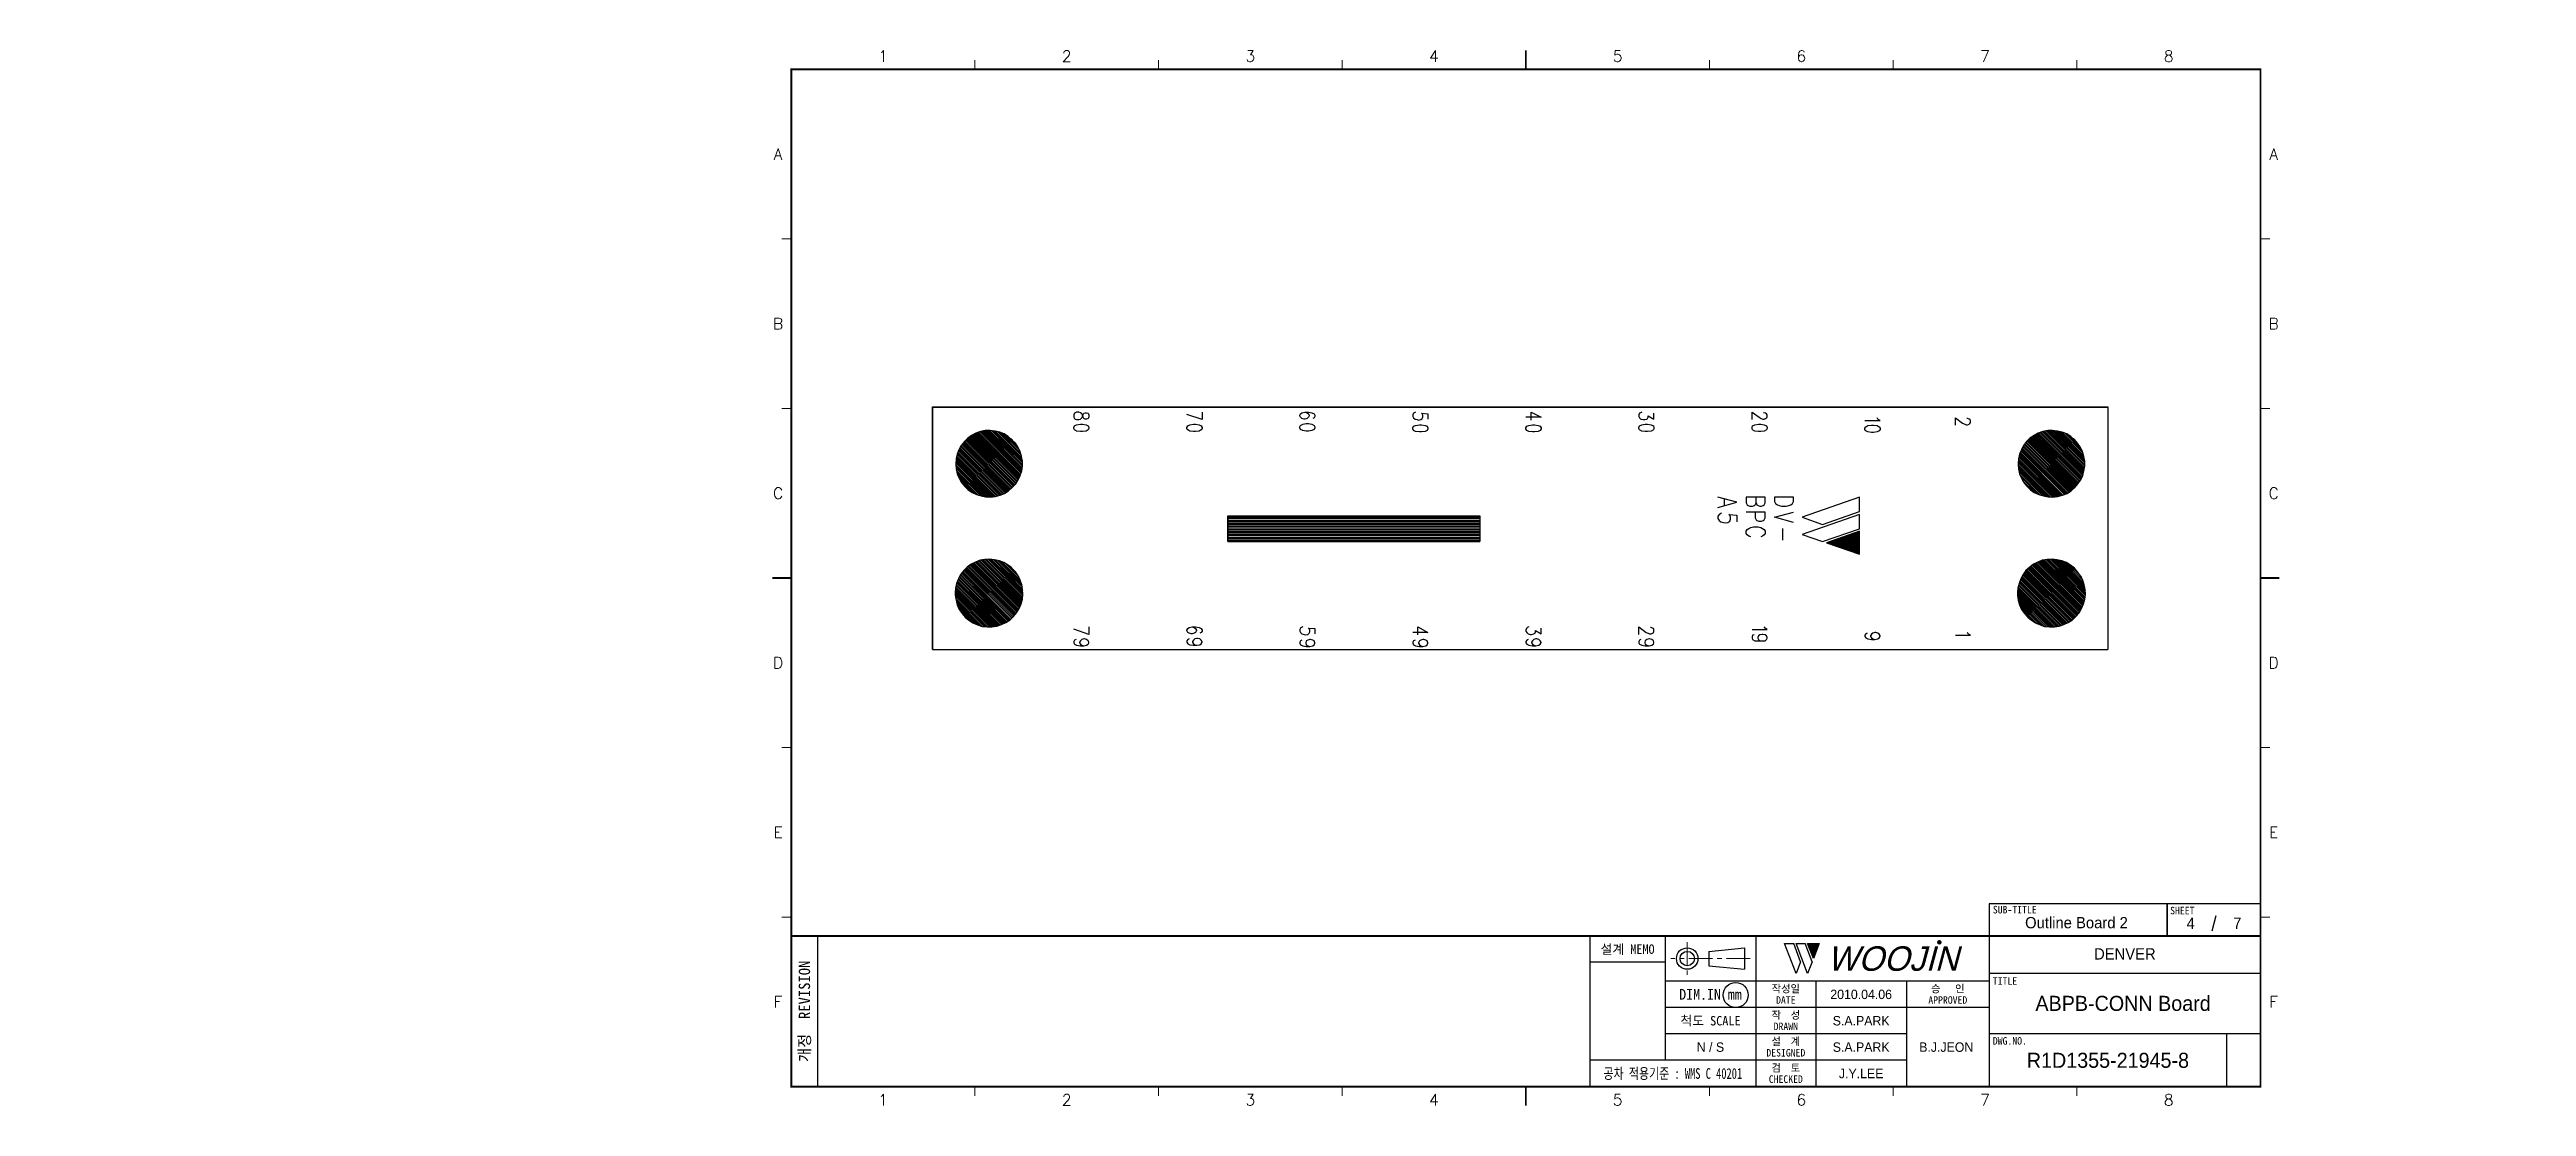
# Model space of a CAD drawing. Extents: x 295 to 953, y 10 to 290.
import ezdxf
from ezdxf.enums import TextEntityAlignment as Align

# ---------------------------------------------------------------- set-up
doc = ezdxf.new("R2010")
doc.units = 0
doc.header["$LTSCALE"] = 5
doc.header["$MEASUREMENT"] = 0
doc.linetypes.add('CENTER', pattern=[2, 1.25, -0.25, 0.25, -0.25])
doc.layers.get('0').update_dxf_attribs({"linetype": 'CONTINUOUS', "lineweight": 25})
for name, color, linetype, lineweight in [('2', 2, 'CENTER', 13), ('4', 4, 'CONTINUOUS', 18), ('6', 6, 'CONTINUOUS', 13)]:
    doc.layers.add(name, color=color, linetype=linetype, lineweight=lineweight)
for name, color, linetype in [('D2', 1, 'CONTINUOUS'), ('SHEET', 3, 'CONTINUOUS'), ('SK', 3, 'CONTINUOUS'), ('문자', 4, 'CONTINUOUS'), ('테두리', 3, 'CONTINUOUS')]:
    doc.layers.add(name, color=color, linetype=linetype)
doc.styles.add('MARK', font='ARLRDBD.TTF')
doc.styles.get("Standard").update_dxf_attribs({"font": 'simplex.shx'})
doc.styles.add('굴림', font='')
doc.styles.add('굴림체', font='')
doc.styles.get('굴림').set_extended_font_data('Gulim')
doc.styles.get('굴림체').set_extended_font_data('GulimChe')

msp = doc.modelspace()

# ---------------------------------------------------------------- texts
at = {"color": 4, "style": '굴림'}
for s, p in [('2010.04.06', (775.98, 39.5)), ('S.A.PARK', (775.98, 32.5)), ('S.A.PARK', (775.98, 25.5)), ('B.J.JEON', (798.57, 25.5)), ('J.Y.LEE', (775.98, 18.5))]:
    msp.add_text(s, height=2.5, dxfattribs=at).set_placement(p, align=Align.MIDDLE_CENTER)
at = {"layer": '4', "style": '굴림'}
for s, p in [('Outline Board 2', (833.13, 58.53)), ('4', (863.44, 58.33)), ('7', (875.83, 58.38)), ('DENVER', (845.98, 50.24))]:
    msp.add_text(s, height=3, dxfattribs=at).set_placement(p, align=Align.MIDDLE_CENTER)
at = {"layer": '6', "char_height": 3.5278, "width": 39.2183, "attachment_point": 4}
for insert in [(295.11, 181.28), (295.11, 173.63)]:
    msp.add_mtext('{\\f굴림|b0|i0|c129;\\C7;', dxfattribs=dict(at, insert=insert))
at = {"layer": '6', "color": 4, "char_height": 3, "attachment_point": 4, "style": '굴림체'}
for insert, width in [((905.28, 137.42), 36.962), ((952.58, 106.26), 52.2944), ((952.58, 102.14), 52.2944), ((573.67, 73.54), 36.962)]:
    msp.add_mtext('{\\f굴림|b0|i0|c129;\\C7;', dxfattribs=dict(at, insert=insert, width=width))
at = {"layer": '문자', "style": '굴림'}
for s, height, p in [('ABPB-CONN Board', 4, (845.5, 37.11)), ('N / S', 2.5, (735.98, 25.5)), ('R1D1355-21945-8', 4, (841.48, 22))]:
    msp.add_text(s, height=height, dxfattribs=at).set_placement(p, align=Align.MIDDLE_CENTER)

# ---------------------------------------------------------------- blocks, each defined once
blk = doc.blocks.new('B')
at = {"layer": '문자'}
blk.add_hatch(color=256, dxfattribs=at).paths.add_polyline_path([(13.79, 10), (15.31, 6), (16.84, 10)])
at = {"color": 4, "const_width": 0.6}
blk.add_lwpolyline([(48.46, 10.32, 1), (49.06, 10.32, 1)], format="xyb", close=True, dxfattribs=at)
at = {"layer": '문자'}
for p, q in [((10.73, 2), (7.68, 10)), ((7.68, 10), (10.09, 10)), ((11.94, 5.16), (10.09, 10)), ((10.73, 10), (13.15, 10)), ((13.79, 2), (10.73, 10)), ((14.99, 5.16), (13.15, 10)), ((13.79, 10), (16.84, 10)), ((15.31, 6), (13.79, 10)), ((16.84, 10), (15.31, 6)), ((11.94, 5.16), (10.73, 2)), ((14.99, 5.16), (13.79, 2))]:
    blk.add_line(p, q, dxfattribs=at)
at = {"layer": '문자', "style": 'MARK', "oblique": 15}
blk.add_text('WOOJIN', height=6.5, dxfattribs=at).set_placement((36.4, 6), align=Align.MIDDLE_CENTER)
blk = doc.blocks.new('C')
blk.add_line((15, 285), (15, 285))
at = {"layer": '2'}
for p, q in [((252.83, 53.35), (252.83, 44.65)), ((269.53, 49), (248.48, 49))]:
    blk.add_line(p, q, dxfattribs=at)
at = {"layer": 'SHEET'}
for p, q in [((393.14, 60.3), (392.07, 56.28)), ((22, 55), (22, 15)), ((227, 55), (227, 15)), ((247, 55), (247, 22)), ((271, 55), (271, 15)), ((271, 55), (271, 15)), ((333, 55), (333, 15)), ((247, 48), (227, 48)), ((333, 43), (247, 43)), ((287, 43), (287, 15)), ((311, 43), (311, 15)), ((405, 45), (333, 45)), ((333, 36), (247, 36)), ((311, 29), (247, 29)), ((405, 29), (333, 29)), ((396, 29), (396, 15)), ((311, 22), (227, 22))]:
    blk.add_line(p, q, dxfattribs=at)
at = {"layer": 'SHEET', "color": 4}
for p, q in [((258.53, 50.9), (268.03, 51.85)), ((258.53, 50.9), (258.53, 47.1)), ((258.53, 47.1), (268.03, 46.15)), ((268.03, 51.85), (268.03, 46.15))]:
    blk.add_line(p, q, dxfattribs=at)
at = {"layer": 'SHEET'}
for points in [[(333, 55), (380.19, 55), (380.19, 63.49), (333, 63.49)], [(380.19, 55), (405, 55), (405, 63.49), (380.19, 63.49)]]:
    blk.add_lwpolyline(points, close=True, dxfattribs=at)
at = {"layer": 'SHEET', "color": 4}
for radius in [2.85, 1.9]:
    blk.add_circle((252.83, 49), radius, dxfattribs=at)
at = {"layer": 'SHEET'}
blk.add_circle((265.7, 39.32), 3.32, dxfattribs=at)
at = {"layer": '테두리'}
blk.add_line((405, 285), (405, 15), dxfattribs=at)
for points, const_width in [([(210, 290), (210, 285)], 0.5), ([(15, 285), (15, 15), (405, 15), (405, 285), (15, 285)], 0.5), ([(63.75, 287.5), (63.75, 285)], 0.3), ([(112.5, 287.5), (112.5, 285)], 0.3), ([(161.25, 287.5), (161.25, 285)], 0.3), ([(258.75, 287.5), (258.75, 285)], 0.3), ([(307.5, 287.5), (307.5, 285)], 0.3), ([(356.25, 287.5), (356.25, 285)], 0.3), ([(12.5, 240), (15, 240)], 0.3), ([(407.5, 240), (405, 240)], 0.3), ([(12.5, 195), (15, 195)], 0.3), ([(407.5, 195), (405, 195)], 0.3), ([(10, 150), (15, 150)], 0.5), ([(410, 150), (405, 150)], 0.5), ([(12.5, 105), (15, 105)], 0.3), ([(407.5, 105), (405, 105)], 0.3), ([(12.5, 60), (15, 60)], 0.3), ([(407.5, 60), (405, 60)], 0.3), ([(15, 55), (405, 55)], 0.5), ([(63.75, 12.5), (63.75, 15)], 0.3), ([(112.5, 12.5), (112.5, 15)], 0.3), ([(161.25, 12.5), (161.25, 15)], 0.3), ([(210, 10), (210, 15)], 0.5), ([(258.75, 12.5), (258.75, 15)], 0.3), ([(307.5, 12.5), (307.5, 15)], 0.3), ([(356.25, 12.5), (356.25, 15)], 0.3)]:
    blk.add_lwpolyline(points, dxfattribs=dict(at, const_width=const_width))
blk.add_blockref('B', (271, 43))
at = {"layer": '문자'}
for s, p in [('1', (39.38, 288.5)), ('2', (88.12, 288.5)), ('3', (136.88, 288.5)), ('4', (185.62, 288.5)), ('5', (234.38, 288.5)), ('6', (283.12, 288.5)), ('7', (331.88, 288.5)), ('8', (380.62, 288.5)), ('A', (11.5, 262.5)), ('A', (408.5, 262.5)), ('B', (11.5, 217.5)), ('B', (408.5, 217.5)), ('C', (11.5, 172.5)), ('C', (408.5, 172.5)), ('D', (11.5, 127.5)), ('D', (408.5, 127.5)), ('E', (11.5, 82.5)), ('E', (408.5, 82.5)), ('F', (11.5, 37.5)), ('F', (408.5, 37.5)), ('1', (39.38, 11.5)), ('2', (88.12, 11.5)), ('3', (136.88, 11.5)), ('4', (185.62, 11.5)), ('5', (234.38, 11.5)), ('6', (283.12, 11.5)), ('7', (331.88, 11.5)), ('8', (380.62, 11.5))]:
    blk.add_text(s, height=3, dxfattribs=at).set_placement(p, align=Align.MIDDLE)
at = {"layer": '문자', "style": '굴림체'}
for s, height, p in [('SUB-TITLE', 2, (339.77, 61.98)), ('SHEET', 2, (384.24, 61.74)), ('설계 MEMO', 2.5, (237, 51.5)), ('DIM.IN mm', 2.85, (259, 39.5)), ('작성일', 2, (279, 41)), ('승   인', 2, (322, 41)), ('척도 SCALE', 2.5, (259, 32.5)), ('작  성', 2, (279, 34)), ('DATE', 2, (279, 38)), ('APPROVED', 2, (322, 38)), ('설  계', 2, (279, 27)), ('DRAWN', 2, (279, 31)), ('DESIGNED', 2, (279, 24)), ('검  토', 2, (279, 20)), ('CHECKED', 2, (279, 17))]:
    blk.add_text(s, height=height, dxfattribs=at).set_placement(p, align=Align.MIDDLE_CENTER)
blk.add_text('개정  REVISION', height=3, rotation=90, dxfattribs=at).set_placement((18.5, 35), align=Align.MIDDLE_CENTER)
for s, p in [('TITLE', (333.95, 42.05)), ('DWG.NO.', (333.95, 26.15))]:
    blk.add_text(s, height=2, dxfattribs=at).set_placement(p)
at = {"layer": '문자', "style": '굴림체', "width": 0.75}
blk.add_text('공차 적용기준 : WMS C 40201', height=2.85, dxfattribs=at).set_placement((249, 18.5), align=Align.MIDDLE_CENTER)

# ---------------------------------------------------------------- linework, layer by layer
msp.add_line((491.98, 15), (491.98, 15))
msp.add_line((491.98, 15), (491.98, 15))
at = {"layer": 'D2', "color": 7}
for p, q in [((529.48, 131), (529.48, 195.47)), ((529.48, 195.47), (841.44, 195.47)), ((529.48, 195.31), (841.44, 195.31)), ((529.48, 195.31), (529.48, 131)), ((841.44, 195.47), (841.44, 131)), ((841.44, 195.31), (841.44, 131)), ((529.48, 131), (841.44, 131))]:
    msp.add_line(p, q, dxfattribs=at)
at = {"layer": 'SK', "color": 7}
for p, q in [((567.2, 193.71), (566.97, 193.33)), ((566.97, 193.33), (566.97, 192.72)), ((566.97, 192.72), (567.2, 192.34)), ((567.35, 193.87), (567.2, 193.71)), ((567.2, 192.34), (567.35, 192.19)), ((567.73, 194.02), (567.35, 193.87)), ((567.35, 192.19), (567.73, 192.04)), ((568.34, 194.02), (567.73, 194.02)), ((567.73, 192.04), (568.34, 192.04)), ((567.73, 190.66), (568.72, 190.82)), ((568.72, 193.87), (568.34, 194.02)), ((568.34, 192.04), (568.72, 192.19)), ((569.1, 193.56), (568.72, 193.87)), ((568.72, 192.19), (569.1, 192.49)), ((568.72, 190.82), (569.25, 190.82)), ((569.25, 193.18), (569.1, 193.56)), ((569.1, 192.49), (569.25, 192.87)), ((569.25, 192.87), (569.48, 193.41)), ((569.48, 192.65), (569.25, 193.18)), ((569.25, 190.82), (570.24, 190.66)), ((569.48, 193.41), (569.63, 193.71)), ((569.63, 192.34), (569.48, 192.65)), ((569.63, 193.71), (570.02, 193.87)), ((570.02, 192.19), (569.63, 192.34)), ((570.02, 193.87), (570.4, 193.87)), ((570.4, 192.19), (570.02, 192.19)), ((570.4, 193.87), (570.78, 193.71)), ((570.78, 192.34), (570.4, 192.19)), ((570.78, 193.71), (571.01, 193.33)), ((571.01, 192.72), (570.78, 192.34)), ((571.01, 193.33), (571.01, 192.72)), ((601.03, 192.04), (596.99, 193.41)), ((597.75, 190.66), (598.74, 190.82)), ((598.74, 190.82), (599.28, 190.82)), ((599.28, 190.82), (600.27, 190.66)), ((601.03, 194.02), (601.03, 192.04)), ((627.01, 193.18), (627.17, 193.56)), ((627.01, 193.03), (627.01, 193.18)), ((627.17, 192.65), (627.01, 193.03)), ((627.17, 193.56), (627.55, 193.87)), ((627.55, 192.34), (627.17, 192.65)), ((627.17, 190.51), (627.78, 190.82)), ((627.55, 193.87), (628.31, 194.02)), ((628.16, 192.19), (627.55, 192.34)), ((627.78, 190.82), (628.69, 190.97)), ((628.31, 192.19), (628.16, 192.19)), ((628.31, 194.02), (628.92, 193.87)), ((628.31, 194.02), (629.3, 194.02)), ((628.92, 192.34), (628.31, 192.19)), ((628.69, 190.97), (629.3, 190.97)), ((628.92, 193.87), (629.3, 193.56)), ((629.3, 192.65), (628.92, 192.34)), ((629.3, 194.02), (630.21, 193.87)), ((629.3, 193.56), (629.45, 193.18)), ((629.45, 193.03), (629.3, 192.65)), ((629.3, 190.97), (630.21, 190.82)), ((629.45, 193.18), (629.45, 193.03)), ((630.21, 193.87), (630.82, 193.56)), ((630.21, 190.82), (630.82, 190.51)), ((630.82, 192.49), (630.44, 192.34)), ((630.82, 193.56), (630.98, 193.18)), ((630.98, 192.87), (630.82, 192.49)), ((630.98, 193.18), (630.98, 192.87)), ((657.19, 193.71), (656.96, 193.33)), ((656.96, 193.33), (656.96, 192.87)), ((656.96, 192.87), (657.19, 192.49)), ((657.34, 193.87), (657.19, 193.71)), ((657.19, 192.49), (657.57, 192.19)), ((657.72, 194.02), (657.34, 193.87)), ((657.57, 192.19), (658.1, 192.04)), ((658.1, 192.04), (658.48, 191.88)), ((658.48, 191.88), (659.09, 192.04)), ((659.09, 192.04), (659.47, 192.34)), ((659.47, 193.56), (659.25, 193.71)), ((659.25, 193.71), (661, 193.56)), ((659.63, 193.18), (659.47, 193.56)), ((659.47, 192.34), (659.63, 192.72)), ((659.63, 192.72), (659.63, 193.18)), ((661, 193.56), (661, 192.19)), ((691.02, 192.65), (686.98, 192.65)), ((688.35, 191.88), (688.35, 194.02)), ((688.35, 194.02), (691.02, 192.65)), ((717.16, 193.71), (717.01, 193.33)), ((717.01, 193.33), (717.01, 192.87)), ((717.01, 192.87), (717.16, 192.49)), ((717.39, 193.87), (717.16, 193.71)), ((717.16, 192.49), (717.54, 192.19)), ((717.77, 194.02), (717.39, 193.87)), ((717.54, 192.19), (718.15, 192.04)), ((717.77, 190.66), (718.68, 190.82)), ((718.15, 192.04), (718.53, 192.04)), ((718.53, 192.04), (719.06, 192.19)), ((718.68, 190.82), (719.29, 190.82)), ((719.06, 192.19), (719.29, 192.34)), ((719.29, 192.34), (719.44, 192.65)), ((719.29, 190.82), (720.21, 190.66)), ((719.44, 192.65), (719.44, 193.03)), ((719.44, 193.03), (720.97, 192.19)), ((720.97, 192.19), (720.97, 193.71)), ((747.03, 192.04), (747.03, 194.02)), ((747.03, 194.02), (748.93, 192.65)), ((747.79, 190.66), (748.7, 190.82)), ((748.7, 190.82), (749.31, 190.82)), ((748.93, 192.65), (749.47, 192.34)), ((749.31, 190.82), (750.23, 190.66)), ((749.47, 192.34), (749.85, 192.19)), ((749.85, 192.19), (750.23, 192.19)), ((750.23, 193.87), (750.08, 193.87)), ((750.61, 193.71), (750.23, 193.87)), ((750.23, 192.19), (750.61, 192.34)), ((750.84, 193.56), (750.61, 193.71)), ((750.61, 192.34), (750.84, 192.49)), ((750.99, 193.33), (750.84, 193.56)), ((750.84, 192.49), (750.99, 192.72)), ((750.99, 192.72), (750.99, 193.33)), ((776.98, 191.81), (781.01, 191.81)), ((780.4, 192.19), (780.25, 192.49)), ((781.01, 191.81), (780.4, 192.19)), ((800.98, 190.59), (800.98, 192.49)), ((800.98, 192.49), (802.88, 191.12)), ((802.88, 191.12), (803.49, 190.82)), ((803.49, 190.82), (803.87, 190.66)), ((804.25, 192.34), (804.03, 192.34)), ((804.64, 192.19), (804.25, 192.34)), ((804.25, 190.66), (804.64, 190.82)), ((804.79, 192.11), (804.64, 192.19)), ((804.64, 190.82), (804.79, 190.97)), ((805.02, 191.81), (804.79, 192.11)), ((804.79, 190.97), (805.02, 191.27)), ((805.02, 191.27), (805.02, 191.81)), ((537.1, 185.18), (536.49, 184.04)), ((548.45, 172.45), (536.56, 184.34)), ((548.76, 172.61), (536.72, 184.57)), ((549.06, 172.76), (536.95, 184.87)), ((537.94, 186.24), (537.1, 185.18)), ((549.29, 172.91), (537.1, 185.1)), ((549.59, 173.06), (537.25, 185.41)), ((549.82, 173.21), (537.4, 185.64)), ((550.05, 173.44), (537.63, 185.86)), ((550.28, 173.6), (537.78, 186.09)), ((538.85, 187.08), (537.94, 186.24)), ((550.51, 173.82), (538.01, 186.32)), ((550.74, 174.05), (538.24, 186.55)), ((550.97, 174.28), (538.47, 186.78)), ((551.19, 174.51), (538.7, 187.01)), ((539.84, 187.85), (538.85, 187.08)), ((551.35, 174.74), (538.93, 187.16)), ((551.58, 174.97), (539.15, 187.39)), ((551.73, 175.2), (539.38, 187.54)), ((551.88, 175.5), (539.69, 187.69)), ((540.98, 188.45), (539.84, 187.85)), ((552.03, 175.73), (539.92, 187.92)), ((552.26, 176.03), (540.22, 188.07)), ((552.41, 176.26), (540.45, 188.23)), ((552.49, 176.57), (540.76, 188.3)), ((542.2, 188.84), (540.98, 188.45)), ((552.64, 176.87), (541.06, 188.45)), ((552.79, 177.18), (541.36, 188.61)), ((552.87, 177.48), (541.67, 188.68)), ((553.02, 177.86), (542.05, 188.84)), ((543.5, 189.14), (542.2, 188.84)), ((553.1, 178.17), (542.36, 188.91)), ((553.18, 178.55), (542.74, 188.99)), ((553.25, 178.85), (543.04, 189.06)), ((553.25, 179.23), (543.42, 189.06)), ((544.79, 189.14), (543.5, 189.14)), ((553.33, 179.69), (543.8, 189.14)), ((553.33, 180.07), (544.26, 189.14)), ((553.33, 180.53), (544.64, 189.14)), ((546.09, 188.99), (544.79, 189.14)), ((553.33, 180.91), (545.1, 189.14)), ((553.25, 181.44), (545.63, 189.06)), ((553.18, 181.9), (546.09, 188.99)), ((547.31, 188.68), (546.09, 188.99)), ((553.1, 182.51), (546.7, 188.91)), ((552.87, 183.12), (547.31, 188.68)), ((548.53, 188.23), (547.31, 188.68)), ((552.64, 183.81), (547.99, 188.45)), ((549.59, 187.54), (548.53, 188.23)), ((552.19, 184.64), (548.83, 188)), ((550.58, 186.7), (549.59, 187.54)), ((551.19, 186.09), (550.28, 187.01)), ((551.5, 185.79), (550.58, 186.7)), ((552.19, 184.64), (551.5, 185.79)), ((552.72, 183.5), (552.19, 184.64)), ((566.97, 189.98), (567.2, 190.36)), ((566.97, 189.67), (566.97, 189.98)), ((567.2, 189.29), (566.97, 189.67)), ((567.2, 190.36), (567.73, 190.66)), ((567.73, 188.99), (567.2, 189.29)), ((568.72, 188.84), (567.73, 188.99)), ((569.25, 188.84), (568.72, 188.84)), ((570.24, 188.99), (569.25, 188.84)), ((570.24, 190.66), (570.78, 190.36)), ((570.78, 189.29), (570.24, 188.99)), ((570.78, 190.36), (571.01, 189.98)), ((571.01, 189.67), (570.78, 189.29)), ((571.01, 189.98), (571.01, 189.67)), ((596.99, 189.98), (597.22, 190.36)), ((596.99, 189.67), (596.99, 189.98)), ((597.22, 189.29), (596.99, 189.67)), ((597.22, 190.36), (597.75, 190.66)), ((597.75, 188.99), (597.22, 189.29)), ((598.74, 188.84), (597.75, 188.99)), ((599.28, 188.84), (598.74, 188.84)), ((600.27, 188.99), (599.28, 188.84)), ((600.27, 190.66), (600.8, 190.36)), ((600.8, 189.29), (600.27, 188.99)), ((600.8, 190.36), (601.03, 189.98)), ((601.03, 189.67), (600.8, 189.29)), ((601.03, 189.98), (601.03, 189.67)), ((627.01, 190.13), (627.17, 190.51)), ((627.01, 189.83), (627.01, 190.13)), ((627.17, 189.45), (627.01, 189.83)), ((627.78, 189.14), (627.17, 189.45)), ((628.69, 188.99), (627.78, 189.14)), ((629.3, 188.99), (628.69, 188.99)), ((630.21, 189.14), (629.3, 188.99)), ((630.82, 189.45), (630.21, 189.14)), ((630.82, 190.51), (630.98, 190.13)), ((630.98, 189.83), (630.82, 189.45)), ((630.98, 190.13), (630.98, 189.83)), ((656.96, 189.83), (657.19, 190.28)), ((656.96, 189.6), (656.96, 189.83)), ((657.19, 189.14), (656.96, 189.6)), ((657.19, 190.28), (657.72, 190.51)), ((657.72, 188.84), (657.19, 189.14)), ((657.72, 190.51), (658.71, 190.66)), ((658.71, 188.76), (657.72, 188.84)), ((658.71, 190.66), (659.25, 190.66)), ((659.25, 188.76), (658.71, 188.76)), ((659.25, 190.66), (660.24, 190.51)), ((660.24, 188.84), (659.25, 188.76)), ((660.24, 190.51), (660.77, 190.28)), ((660.77, 189.14), (660.24, 188.84)), ((660.77, 190.28), (661, 189.83)), ((661, 189.6), (660.77, 189.14)), ((661, 189.83), (661, 189.6)), ((686.98, 189.83), (687.21, 190.28)), ((686.98, 189.6), (686.98, 189.83)), ((687.21, 189.14), (686.98, 189.6)), ((687.21, 190.28), (687.74, 190.51)), ((687.74, 188.84), (687.21, 189.14)), ((687.74, 190.51), (688.74, 190.66)), ((688.74, 188.76), (687.74, 188.84)), ((688.74, 190.66), (689.27, 190.66)), ((689.27, 188.76), (688.74, 188.76)), ((689.27, 190.66), (690.26, 190.51)), ((690.26, 188.84), (689.27, 188.76)), ((690.26, 190.51), (690.79, 190.28)), ((690.79, 189.14), (690.26, 188.84)), ((690.79, 190.28), (691.02, 189.83)), ((691.02, 189.6), (690.79, 189.14)), ((691.02, 189.83), (691.02, 189.6)), ((717.01, 189.98), (717.16, 190.36)), ((717.01, 189.67), (717.01, 189.98)), ((717.16, 189.29), (717.01, 189.67)), ((717.16, 190.36), (717.77, 190.66)), ((717.77, 188.99), (717.16, 189.29)), ((718.68, 188.84), (717.77, 188.99)), ((719.29, 188.84), (718.68, 188.84)), ((720.21, 188.99), (719.29, 188.84)), ((720.21, 190.66), (720.82, 190.36)), ((720.82, 189.29), (720.21, 188.99)), ((720.82, 190.36), (720.97, 189.98)), ((720.97, 189.67), (720.82, 189.29)), ((720.97, 189.98), (720.97, 189.67)), ((747.03, 189.98), (747.18, 190.36)), ((747.03, 189.67), (747.03, 189.98)), ((747.18, 189.29), (747.03, 189.67)), ((747.18, 190.36), (747.79, 190.66)), ((747.79, 188.99), (747.18, 189.29)), ((748.7, 188.84), (747.79, 188.99)), ((749.31, 188.84), (748.7, 188.84)), ((750.23, 188.99), (749.31, 188.84)), ((750.23, 190.66), (750.84, 190.36)), ((750.84, 189.29), (750.23, 188.99)), ((750.84, 190.36), (750.99, 189.98)), ((750.99, 189.67), (750.84, 189.29)), ((750.99, 189.98), (750.99, 189.67)), ((776.98, 189.75), (777.2, 190.13)), ((776.98, 189.45), (776.98, 189.75)), ((777.2, 189.06), (776.98, 189.45)), ((777.2, 190.13), (777.74, 190.44)), ((777.74, 188.76), (777.2, 189.06)), ((777.74, 190.44), (778.73, 190.59)), ((778.73, 188.61), (777.74, 188.76)), ((778.73, 190.59), (779.26, 190.59)), ((779.26, 188.61), (778.73, 188.61)), ((779.26, 190.59), (780.25, 190.44)), ((780.25, 188.76), (779.26, 188.61)), ((780.25, 190.44), (780.79, 190.13)), ((780.79, 189.06), (780.25, 188.76)), ((780.79, 190.13), (781.01, 189.75)), ((781.01, 189.45), (780.79, 189.06)), ((781.01, 189.75), (781.01, 189.45)), ((803.87, 190.66), (804.25, 190.66)), ((819.11, 185.18), (818.5, 184.04)), ((830.47, 172.45), (818.58, 184.34)), ((830.77, 172.61), (818.73, 184.57)), ((831.08, 172.76), (818.89, 184.87)), ((831.31, 172.91), (819.04, 185.1)), ((819.88, 186.24), (819.11, 185.18)), ((831.53, 173.06), (819.27, 185.41)), ((831.84, 173.21), (819.42, 185.64)), ((832.07, 173.44), (819.65, 185.86)), ((832.3, 173.6), (819.8, 186.09)), ((820.79, 187.08), (819.88, 186.24)), ((832.52, 173.82), (820.03, 186.32)), ((832.75, 174.05), (820.26, 186.55)), ((832.98, 174.28), (820.49, 186.78)), ((833.13, 174.51), (820.64, 187.01)), ((821.86, 187.85), (820.79, 187.08)), ((833.36, 174.74), (820.94, 187.16)), ((833.52, 174.97), (821.17, 187.39)), ((833.74, 175.2), (821.4, 187.54)), ((833.9, 175.5), (821.63, 187.69)), ((823, 188.45), (821.86, 187.85)), ((834.05, 175.73), (821.93, 187.92)), ((834.2, 176.03), (822.16, 188.07)), ((834.35, 176.26), (822.47, 188.23)), ((834.51, 176.57), (822.77, 188.3)), ((824.22, 188.84), (823, 188.45)), ((834.66, 176.87), (823.08, 188.45)), ((834.81, 177.18), (823.38, 188.61)), ((834.89, 177.48), (823.69, 188.68)), ((834.96, 177.86), (823.99, 188.84)), ((825.51, 189.14), (824.22, 188.84)), ((835.12, 178.17), (824.37, 188.91)), ((835.19, 178.55), (824.68, 188.99)), ((835.19, 178.85), (825.06, 189.06)), ((835.27, 179.23), (825.44, 189.06)), ((826.81, 189.14), (825.51, 189.14)), ((835.34, 179.69), (825.82, 189.14)), ((835.34, 180.07), (826.28, 189.14)), ((835.34, 180.53), (826.66, 189.14)), ((828.11, 188.99), (826.81, 189.14)), ((835.34, 180.91), (827.11, 189.14)), ((835.27, 181.44), (827.57, 189.06)), ((835.19, 181.9), (828.11, 188.99)), ((829.32, 188.68), (828.11, 188.99)), ((835.04, 182.51), (828.64, 188.91)), ((834.89, 183.12), (829.25, 188.68)), ((830.54, 188.23), (829.32, 188.68)), ((834.66, 183.81), (830.01, 188.45)), ((831.61, 187.54), (830.54, 188.23)), ((834.2, 184.64), (830.85, 188)), ((832.6, 186.7), (831.61, 187.54)), ((833.21, 186.09), (832.3, 187.01)), ((833.44, 185.79), (832.6, 186.7)), ((834.2, 184.64), (833.44, 185.79)), ((834.73, 183.5), (834.2, 184.64)), ((535.73, 181.6), (535.65, 180.3)), ((545.1, 171.46), (535.65, 180.91)), ((544.72, 171.46), (535.65, 180.53)), ((535.65, 180.3), (535.65, 180.23)), ((535.65, 180.23), (535.73, 178.93)), ((544.26, 171.46), (535.65, 180.07)), ((543.8, 171.46), (535.65, 179.62)), ((536.03, 182.89), (535.73, 181.6)), ((545.86, 171.54), (535.73, 181.67)), ((545.48, 171.54), (535.73, 181.29)), ((543.35, 171.54), (535.73, 179.16)), ((535.73, 178.93), (536.03, 177.63)), ((546.24, 171.61), (535.8, 182.05)), ((542.81, 171.61), (535.8, 178.62)), ((546.62, 171.69), (535.88, 182.43)), ((542.28, 171.77), (535.95, 178.09)), ((536.49, 184.04), (536.03, 182.89)), ((546.93, 171.84), (536.03, 182.74)), ((536.03, 177.63), (536.56, 176.49)), ((547.31, 171.92), (536.11, 183.12)), ((547.61, 172), (536.18, 183.43)), ((547.92, 172.15), (536.34, 183.73)), ((548.22, 172.3), (536.49, 184.04)), ((553.1, 182.28), (552.72, 183.5)), ((552.79, 177.18), (553.18, 178.47)), ((553.33, 180.99), (553.1, 182.28)), ((553.18, 178.47), (553.33, 179.69)), ((553.33, 179.69), (553.33, 180.99)), ((817.74, 181.6), (817.67, 180.3)), ((827.11, 171.46), (817.67, 180.91)), ((826.73, 171.46), (817.67, 180.53)), ((817.67, 180.3), (817.67, 180.23)), ((817.67, 180.23), (817.74, 178.93)), ((826.28, 171.46), (817.67, 180.07)), ((825.82, 171.46), (817.67, 179.62)), ((818.05, 182.89), (817.74, 181.6)), ((827.88, 171.54), (817.74, 181.67)), ((827.5, 171.54), (817.74, 181.29)), ((825.36, 171.54), (817.74, 179.16)), ((817.74, 178.93), (818.05, 177.63)), ((828.26, 171.61), (817.82, 182.05)), ((824.83, 171.61), (817.82, 178.62)), ((828.64, 171.69), (817.89, 182.43)), ((828.94, 171.84), (817.97, 182.74)), ((824.22, 171.77), (817.97, 178.09)), ((818.5, 184.04), (818.05, 182.89)), ((818.05, 177.63), (818.5, 176.49)), ((829.25, 171.92), (818.12, 183.12)), ((829.55, 172), (818.2, 183.43)), ((829.93, 172.15), (818.35, 183.73)), ((830.16, 172.3), (818.43, 184.04)), ((835.12, 182.28), (834.73, 183.5)), ((834.81, 177.18), (835.12, 178.47)), ((835.34, 180.99), (835.12, 182.28)), ((835.12, 178.47), (835.34, 179.69)), ((835.34, 179.69), (835.34, 180.99)), ((541.67, 171.92), (536.11, 177.48)), ((540.91, 172.22), (536.41, 176.72)), ((536.56, 176.49), (537.17, 175.35)), ((540.07, 172.68), (536.87, 175.88)), ((537.17, 175.35), (537.94, 174.36)), ((537.94, 174.36), (538.93, 173.44)), ((538.93, 173.44), (539.99, 172.68)), ((539.99, 172.68), (541.14, 172.15)), ((541.14, 172.15), (542.36, 171.77)), ((542.36, 171.77), (543.57, 171.54)), ((543.57, 171.54), (544.87, 171.46)), ((544.87, 171.46), (546.17, 171.61)), ((546.17, 171.61), (547.46, 172)), ((547.46, 172), (548.6, 172.45)), ((548.6, 172.45), (549.67, 173.14)), ((549.67, 173.14), (550.66, 173.98)), ((550.66, 173.98), (551.58, 174.97)), ((551.58, 174.97), (552.26, 176.03)), ((552.26, 176.03), (552.79, 177.18)), ((742.99, 170.09), (737.96, 171.46)), ((739.64, 171.01), (739.64, 169.25)), ((745.5, 171.46), (745.5, 169.94)), ((750.53, 171.46), (745.5, 171.46)), ((748.1, 169.94), (748.1, 171.46)), ((750.53, 169.94), (750.53, 171.46)), ((752.97, 171.46), (752.97, 170.32)), ((758, 171.46), (752.97, 171.46)), ((758, 170.32), (758, 171.46)), ((775.53, 171.46), (760.29, 166.13)), ((775.53, 167.65), (775.53, 171.46)), ((823.61, 171.92), (818.12, 177.48)), ((822.92, 172.22), (818.43, 176.72)), ((818.5, 176.49), (819.19, 175.35)), ((822.09, 172.68), (818.81, 175.88)), ((819.19, 175.35), (819.95, 174.36)), ((819.95, 174.36), (820.94, 173.44)), ((820.94, 173.44), (821.93, 172.68)), ((821.93, 172.68), (823.15, 172.15)), ((823.15, 172.15), (824.37, 171.77)), ((824.37, 171.77), (825.59, 171.54)), ((825.59, 171.54), (826.89, 171.46)), ((826.89, 171.46), (828.18, 171.61)), ((828.18, 171.61), (829.4, 172)), ((829.4, 172), (830.62, 172.45)), ((830.62, 172.45), (831.69, 173.14)), ((831.69, 173.14), (832.68, 173.98)), ((832.68, 173.98), (833.52, 174.97)), ((833.52, 174.97), (834.28, 176.03)), ((834.28, 176.03), (834.81, 177.18)), ((607.89, 166.13), (607.89, 166.51)), ((607.89, 166.51), (674.79, 166.51)), ((607.89, 159.65), (607.89, 166.13)), ((607.89, 166.13), (674.79, 166.13)), ((674.79, 165.75), (607.89, 165.75)), ((607.89, 165.75), (607.89, 165.37)), ((607.89, 165.37), (674.79, 165.37)), ((674.79, 164.99), (607.89, 164.99)), ((607.89, 164.99), (607.89, 164.6)), ((607.89, 164.6), (674.79, 164.6)), ((674.79, 166.51), (674.79, 159.65)), ((674.79, 166.13), (674.79, 165.75)), ((674.79, 165.37), (674.79, 164.99)), ((674.79, 164.6), (674.79, 164.22)), ((737.96, 168.72), (742.99, 170.09)), ((738.27, 166.81), (737.96, 166.28)), ((737.96, 166.28), (737.96, 165.75)), ((737.96, 165.75), (738.27, 165.29)), ((738.49, 166.97), (738.27, 166.81)), ((738.27, 165.29), (738.72, 164.91)), ((738.95, 167.19), (738.49, 166.97)), ((738.72, 164.91), (739.41, 164.76)), ((739.41, 164.76), (739.87, 164.6)), ((739.87, 164.6), (740.63, 164.76)), ((740.63, 164.76), (741.08, 165.06)), ((741.08, 166.66), (740.86, 166.81)), ((740.86, 166.81), (742.99, 166.66)), ((741.31, 166.13), (741.08, 166.66)), ((741.08, 165.06), (741.31, 165.59)), ((741.31, 165.59), (741.31, 166.13)), ((742.99, 166.66), (742.99, 164.91)), ((745.5, 169.94), (745.73, 169.4)), ((750.53, 167.5), (745.5, 167.5)), ((745.73, 169.4), (745.96, 169.25)), ((745.96, 169.25), (746.42, 169.1)), ((746.42, 169.1), (747.18, 169.1)), ((747.18, 169.1), (747.64, 169.25)), ((747.64, 169.25), (747.87, 169.4)), ((747.87, 169.4), (748.1, 169.94)), ((747.87, 167.5), (747.87, 165.98)), ((747.87, 165.98), (748.1, 165.44)), ((748.1, 169.94), (748.32, 169.4)), ((748.1, 165.44), (748.32, 165.29)), ((748.32, 169.4), (748.63, 169.25)), ((748.32, 165.29), (748.86, 165.06)), ((748.63, 169.25), (749.09, 169.1)), ((748.86, 165.06), (749.54, 165.06)), ((749.09, 169.1), (749.54, 169.1)), ((749.54, 169.1), (750, 169.25)), ((749.54, 165.06), (750, 165.29)), ((750, 169.25), (750.23, 169.4)), ((750, 165.29), (750.23, 165.44)), ((750.23, 169.4), (750.53, 169.94)), ((750.23, 165.44), (750.53, 165.98)), ((750.53, 165.98), (750.53, 167.5)), ((752.97, 170.32), (753.2, 169.79)), ((752.97, 166.13), (758, 167.5)), ((758, 164.76), (752.97, 166.13)), ((753.2, 169.79), (753.73, 169.4)), ((753.73, 169.4), (754.19, 169.25)), ((754.19, 169.25), (754.88, 169.1)), ((754.88, 169.1), (756.1, 169.1)), ((756.1, 169.1), (756.78, 169.25)), ((756.78, 169.25), (757.32, 169.4)), ((757.32, 169.4), (757.77, 169.79)), ((757.77, 169.79), (758, 170.32)), ((775.53, 166.89), (760.29, 161.56)), ((760.29, 166.13), (765.7, 164.22)), ((765.7, 164.22), (775.53, 167.65)), ((775.53, 163.08), (775.53, 166.89)), ((674.79, 164.22), (607.89, 164.22)), ((607.89, 164.22), (607.89, 163.84)), ((607.89, 163.84), (674.79, 163.84)), ((674.79, 163.46), (607.89, 163.46)), ((607.89, 163.46), (607.89, 163.08)), ((607.89, 163.08), (674.79, 163.08)), ((674.79, 162.7), (607.89, 162.7)), ((607.89, 162.7), (607.89, 162.32)), ((607.89, 162.32), (674.79, 162.32)), ((674.79, 161.94), (607.89, 161.94)), ((607.89, 161.94), (607.89, 161.56)), ((607.89, 161.56), (674.79, 161.56)), ((674.79, 161.18), (607.89, 161.18)), ((607.89, 161.18), (607.89, 160.79)), ((607.89, 160.79), (674.79, 160.79)), ((674.79, 160.41), (607.89, 160.41)), ((607.89, 160.41), (607.89, 160.03)), ((607.89, 160.03), (674.79, 160.03)), ((674.79, 159.65), (607.89, 159.65)), ((674.79, 159.65), (607.89, 159.65)), ((607.89, 159.65), (674.79, 159.65)), ((674.79, 163.84), (674.79, 163.46)), ((674.79, 163.08), (674.79, 162.7)), ((674.79, 162.32), (674.79, 161.94)), ((674.79, 161.56), (674.79, 161.18)), ((674.79, 160.79), (674.79, 160.41)), ((674.79, 160.03), (674.79, 159.65)), ((745.5, 162.47), (745.73, 162.85)), ((745.5, 161.78), (745.5, 162.47)), ((745.73, 161.48), (745.5, 161.78)), ((745.73, 162.85), (746.19, 163.16)), ((746.19, 161.1), (745.73, 161.48)), ((746.19, 163.16), (746.72, 163.38)), ((746.72, 160.95), (746.19, 161.1)), ((746.72, 163.38), (747.41, 163.54)), ((747.41, 163.54), (748.63, 163.54)), ((748.63, 163.54), (749.31, 163.38)), ((749.31, 163.38), (749.77, 163.16)), ((749.77, 161.1), (749.31, 160.95)), ((749.77, 163.16), (750.23, 162.85)), ((750.23, 161.48), (749.77, 161.1)), ((750.23, 162.85), (750.53, 162.47)), ((750.53, 161.78), (750.23, 161.48)), ((750.53, 162.47), (750.53, 161.78)), ((755.11, 163.16), (755.11, 160.03)), ((760.29, 161.56), (765.7, 159.65)), ((765.7, 159.65), (775.53, 163.08)), ((775.53, 162.39), (766.76, 159.35)), ((775.53, 159.35), (766.76, 159.35)), ((766.76, 159.35), (775.53, 156.3)), ((775.53, 162.24), (767.07, 159.35)), ((767.07, 159.35), (775.53, 156.45)), ((767.37, 159.35), (775.53, 162.09)), ((775.53, 156.6), (767.37, 159.35)), ((767.68, 159.35), (775.53, 161.94)), ((775.53, 156.76), (767.68, 159.35)), ((767.98, 159.35), (775.53, 161.78)), ((775.53, 156.91), (767.98, 159.35)), ((775.53, 161.63), (768.29, 159.35)), ((768.29, 159.35), (775.53, 157.06)), ((768.59, 159.35), (775.53, 161.48)), ((775.53, 157.21), (768.59, 159.35)), ((775.53, 161.33), (768.9, 159.35)), ((768.9, 159.35), (775.53, 157.37)), ((769.2, 159.35), (775.53, 161.18)), ((775.53, 157.52), (769.2, 159.35)), ((775.53, 161.02), (769.51, 159.35)), ((769.51, 159.35), (775.53, 157.67)), ((769.81, 159.35), (775.53, 160.87)), ((775.53, 157.82), (769.81, 159.35)), ((770.12, 159.35), (775.53, 160.72)), ((775.53, 157.97), (770.12, 159.35)), ((775.53, 160.57), (770.42, 159.35)), ((770.42, 159.35), (775.53, 158.13)), ((770.73, 159.35), (775.53, 160.41)), ((775.53, 158.28), (770.73, 159.35)), ((775.53, 160.26), (771.03, 159.35)), ((771.03, 159.35), (775.53, 158.43)), ((771.34, 159.35), (775.53, 160.11)), ((775.53, 158.58), (771.34, 159.35)), ((775.53, 159.96), (771.64, 159.35)), ((771.64, 159.35), (775.53, 158.74)), ((771.95, 159.35), (775.53, 159.8)), ((775.53, 158.89), (771.95, 159.35)), ((775.53, 159.65), (772.25, 159.35)), ((772.25, 159.35), (775.53, 159.04)), ((772.56, 159.35), (775.53, 159.5)), ((775.53, 159.19), (772.56, 159.35)), ((775.53, 156.3), (775.53, 162.39)), ((537.78, 151.96), (536.95, 150.89)), ((549.75, 138.7), (537.17, 151.27)), ((549.98, 138.85), (537.4, 151.5)), ((550.2, 139.08), (537.55, 151.73)), ((538.7, 152.87), (537.78, 151.96)), ((550.51, 139.31), (537.78, 151.96)), ((550.66, 139.46), (538.01, 152.18)), ((550.89, 139.69), (538.16, 152.41)), ((551.12, 139.92), (538.39, 152.64)), ((551.35, 140.14), (538.62, 152.79)), ((539.76, 153.63), (538.7, 152.87)), ((551.5, 140.37), (538.85, 153.02)), ((551.73, 140.6), (539.15, 153.17)), ((551.88, 140.91), (539.38, 153.4)), ((552.03, 141.13), (539.61, 153.56)), ((540.91, 154.24), (539.76, 153.63)), ((552.26, 141.36), (539.92, 153.71)), ((552.41, 141.67), (540.15, 153.86)), ((552.57, 141.97), (540.45, 154.01)), ((552.64, 142.28), (540.76, 154.16)), ((542.13, 154.7), (540.91, 154.24)), ((552.79, 142.58), (541.06, 154.32)), ((552.95, 142.89), (541.36, 154.39)), ((553.02, 143.19), (541.67, 154.55)), ((553.18, 143.5), (541.97, 154.62)), ((543.35, 154.93), (542.13, 154.7)), ((553.25, 143.88), (542.36, 154.7)), ((553.33, 144.18), (542.74, 154.77)), ((553.4, 144.56), (543.04, 154.85)), ((544.64, 155), (543.35, 154.93)), ((553.4, 144.94), (543.42, 154.93)), ((553.48, 145.33), (543.8, 154.93)), ((553.48, 145.78), (544.26, 155)), ((553.48, 146.16), (544.64, 155)), ((545.94, 154.85), (544.64, 155)), ((553.48, 146.62), (545.1, 154.93)), ((553.4, 147.08), (545.63, 154.93)), ((547.23, 154.55), (545.94, 154.85)), ((553.33, 147.61), (546.09, 154.85)), ((553.25, 148.14), (546.7, 154.7)), ((553.02, 148.75), (547.23, 154.55)), ((548.45, 154.09), (547.23, 154.55)), ((552.79, 149.44), (547.92, 154.32)), ((549.59, 153.4), (548.45, 154.09)), ((552.41, 150.28), (548.76, 153.94)), ((550.58, 152.64), (549.59, 153.4)), ((551.58, 151.5), (550.05, 153.1)), ((551.5, 151.65), (550.58, 152.64)), ((552.19, 150.58), (551.5, 151.65)), ((819.72, 151.96), (818.96, 150.89)), ((831.76, 138.7), (819.19, 151.27)), ((831.99, 138.85), (819.42, 151.5)), ((832.22, 139.08), (819.57, 151.73)), ((820.71, 152.87), (819.72, 151.96)), ((832.45, 139.31), (819.8, 151.96)), ((832.68, 139.46), (819.95, 152.18)), ((832.91, 139.69), (820.18, 152.41)), ((833.13, 139.92), (820.41, 152.64)), ((833.36, 140.14), (820.64, 152.79)), ((821.7, 153.63), (820.71, 152.87)), ((833.52, 140.37), (820.87, 153.02)), ((833.74, 140.6), (821.09, 153.17)), ((833.9, 140.91), (821.4, 153.4)), ((834.05, 141.13), (821.63, 153.56)), ((822.85, 154.24), (821.7, 153.63)), ((834.2, 141.36), (821.93, 153.71)), ((834.35, 141.67), (822.16, 153.86)), ((834.51, 141.97), (822.47, 154.01)), ((834.66, 142.28), (822.77, 154.16)), ((824.07, 154.7), (822.85, 154.24)), ((834.81, 142.58), (823.08, 154.32)), ((834.89, 142.89), (823.38, 154.39)), ((835.04, 143.19), (823.69, 154.55)), ((835.12, 143.5), (823.99, 154.62)), ((825.36, 154.93), (824.07, 154.7)), ((835.19, 143.88), (824.37, 154.7)), ((835.34, 144.18), (824.68, 154.77)), ((835.34, 144.56), (825.06, 154.85)), ((826.66, 155), (825.36, 154.93)), ((835.42, 144.94), (825.44, 154.93)), ((835.5, 145.33), (825.82, 154.93)), ((835.5, 145.78), (826.28, 155)), ((835.5, 146.16), (826.66, 155)), ((827.95, 154.85), (826.66, 155)), ((835.5, 146.62), (827.11, 154.93)), ((835.42, 147.08), (827.57, 154.93)), ((829.25, 154.55), (827.95, 154.85)), ((835.34, 147.61), (828.11, 154.85)), ((835.19, 148.14), (828.64, 154.7)), ((835.04, 148.75), (829.25, 154.55)), ((830.47, 154.09), (829.25, 154.55)), ((834.81, 149.44), (829.93, 154.32)), ((831.53, 153.4), (830.47, 154.09)), ((834.43, 150.28), (830.77, 153.94)), ((832.6, 152.64), (831.53, 153.4)), ((833.59, 151.5), (831.99, 153.1)), ((833.44, 151.65), (832.6, 152.64)), ((834.2, 150.58), (833.44, 151.65)), ((535.57, 147.31), (535.5, 146.01)), ((544.95, 137.02), (535.5, 146.47)), ((544.57, 137.02), (535.5, 146.09)), ((535.5, 146.01), (535.5, 145.4)), ((544.11, 137.02), (535.5, 145.63)), ((535.5, 145.4), (535.73, 144.11)), ((535.88, 148.53), (535.57, 147.31)), ((545.78, 137.1), (535.57, 147.23)), ((545.4, 137.02), (535.57, 146.85)), ((543.65, 137.02), (535.57, 145.17)), ((546.17, 137.17), (535.65, 147.61)), ((546.47, 137.25), (535.73, 147.99)), ((546.85, 137.32), (535.8, 148.3)), ((536.34, 149.75), (535.88, 148.53)), ((547.16, 137.4), (535.88, 148.68)), ((547.46, 137.55), (536.03, 148.98)), ((547.84, 137.63), (536.11, 149.29)), ((548.15, 137.78), (536.26, 149.59)), ((536.95, 150.89), (536.34, 149.75)), ((548.38, 137.86), (536.41, 149.9)), ((548.68, 138.01), (536.56, 150.2)), ((548.98, 138.16), (536.72, 150.43)), ((549.21, 138.39), (536.87, 150.74)), ((549.52, 138.54), (537.02, 150.96)), ((552.79, 149.44), (552.19, 150.58)), ((553.18, 148.22), (552.79, 149.44)), ((553.4, 146.93), (553.18, 148.22)), ((553.33, 144.34), (553.48, 145.63)), ((553.48, 145.63), (553.4, 146.93)), ((817.59, 147.31), (817.51, 146.01)), ((827.34, 137.02), (817.51, 146.85)), ((826.96, 137.02), (817.51, 146.47)), ((826.58, 137.02), (817.51, 146.09)), ((817.51, 146.01), (817.51, 145.4)), ((826.12, 137.02), (817.51, 145.63)), ((817.51, 145.4), (817.67, 144.11)), ((825.67, 137.02), (817.51, 145.17)), ((817.89, 148.53), (817.59, 147.31)), ((827.72, 137.1), (817.59, 147.23)), ((828.11, 137.17), (817.67, 147.61)), ((828.49, 137.25), (817.74, 147.99)), ((828.87, 137.32), (817.82, 148.3)), ((818.35, 149.75), (817.89, 148.53)), ((829.17, 137.4), (817.89, 148.68)), ((829.48, 137.55), (818.05, 148.98)), ((829.78, 137.63), (818.12, 149.29)), ((830.09, 137.78), (818.28, 149.59)), ((818.96, 150.89), (818.35, 149.75)), ((830.39, 137.86), (818.43, 149.9)), ((830.7, 138.01), (818.58, 150.2)), ((831, 138.16), (818.73, 150.43)), ((831.23, 138.39), (818.89, 150.74)), ((831.53, 138.54), (819.04, 150.96)), ((834.81, 149.44), (834.2, 150.58)), ((835.19, 148.22), (834.81, 149.44)), ((835.42, 146.93), (835.19, 148.22)), ((835.34, 144.34), (835.5, 145.63)), ((835.5, 145.63), (835.42, 146.93)), ((543.19, 137.1), (535.57, 144.64)), ((542.66, 137.17), (535.73, 144.11)), ((535.73, 144.11), (536.03, 142.89)), ((542.05, 137.32), (535.88, 143.57)), ((541.44, 137.55), (536.03, 142.96)), ((536.03, 142.89), (536.56, 141.67)), ((540.68, 137.86), (536.34, 142.2)), ((536.56, 141.67), (537.33, 140.6)), ((539.76, 138.39), (536.87, 141.29)), ((537.33, 140.6), (538.16, 139.61)), ((538.16, 139.61), (539.15, 138.77)), ((539.15, 138.77), (540.22, 138.09)), ((540.22, 138.09), (541.44, 137.55)), ((547.77, 137.63), (548.98, 138.16)), ((548.98, 138.16), (550.05, 138.92)), ((550.05, 138.92), (550.97, 139.76)), ((550.97, 139.76), (551.8, 140.75)), ((551.8, 140.75), (552.49, 141.9)), ((552.49, 141.9), (553.02, 143.12)), ((553.02, 143.12), (553.33, 144.34)), ((825.13, 137.1), (817.59, 144.64)), ((824.6, 137.17), (817.67, 144.11)), ((817.67, 144.11), (818.05, 142.89)), ((824.07, 137.32), (817.82, 143.57)), ((823.46, 137.55), (818.05, 142.96)), ((818.05, 142.89), (818.58, 141.67)), ((822.7, 137.86), (818.35, 142.2)), ((818.58, 141.67), (819.34, 140.6)), ((821.78, 138.39), (818.89, 141.29)), ((819.34, 140.6), (820.18, 139.61)), ((820.18, 139.61), (821.17, 138.77)), ((821.17, 138.77), (822.24, 138.09)), ((822.24, 138.09), (823.46, 137.55)), ((829.78, 137.63), (830.92, 138.16)), ((830.92, 138.16), (832.07, 138.92)), ((832.07, 138.92), (832.98, 139.76)), ((832.98, 139.76), (833.82, 140.75)), ((833.82, 140.75), (834.51, 141.9)), ((834.51, 141.9), (835.04, 143.12)), ((835.04, 143.12), (835.34, 144.34)), ((541.44, 137.55), (542.66, 137.17)), ((542.66, 137.17), (543.96, 137.02)), ((543.96, 137.02), (545.25, 137.02)), ((545.25, 137.02), (546.55, 137.25)), ((546.55, 137.25), (547.77, 137.63)), ((571.01, 135.04), (566.97, 136.41)), ((567.2, 133.51), (566.97, 133.13)), ((566.97, 133.13), (566.97, 132.83)), ((566.97, 132.83), (567.2, 132.45)), ((567.58, 133.67), (567.2, 133.51)), ((567.2, 132.45), (567.73, 132.14)), ((567.73, 132.14), (568.72, 131.99)), ((568.72, 133.36), (568.49, 132.98)), ((568.49, 132.98), (568.49, 132.83)), ((568.49, 132.83), (568.72, 132.45)), ((569.1, 133.67), (568.72, 133.36)), ((568.72, 132.45), (569.1, 132.14)), ((568.72, 131.99), (569.63, 131.99)), ((569.63, 133.82), (569.1, 133.67)), ((569.1, 132.14), (569.63, 131.99)), ((569.86, 133.82), (569.63, 133.82)), ((569.63, 131.99), (570.4, 132.14)), ((570.4, 133.67), (569.86, 133.82)), ((570.78, 133.36), (570.4, 133.67)), ((570.4, 132.14), (570.78, 132.45)), ((571.01, 132.98), (570.78, 133.36)), ((570.78, 132.45), (571.01, 132.83)), ((571.01, 137.02), (571.01, 135.04)), ((571.01, 132.83), (571.01, 132.98)), ((596.99, 136.18), (597.22, 136.56)), ((596.99, 136.03), (596.99, 136.18)), ((597.22, 135.57), (596.99, 136.03)), ((597.22, 133.67), (596.99, 133.29)), ((596.99, 133.29), (596.99, 132.98)), ((596.99, 132.98), (597.22, 132.52)), ((597.22, 136.56), (597.6, 136.87)), ((597.6, 135.34), (597.22, 135.57)), ((597.6, 133.82), (597.22, 133.67)), ((597.22, 132.52), (597.75, 132.3)), ((597.6, 136.87), (598.36, 137.02)), ((598.13, 135.19), (597.6, 135.34)), ((597.75, 132.3), (598.74, 132.14)), ((598.36, 135.19), (598.13, 135.19)), ((598.36, 137.02), (598.9, 136.87)), ((598.36, 137.02), (599.28, 137.02)), ((598.9, 135.34), (598.36, 135.19)), ((598.74, 133.51), (598.51, 133.13)), ((598.51, 133.13), (598.51, 132.98)), ((598.51, 132.98), (598.74, 132.52)), ((599.12, 133.82), (598.74, 133.51)), ((598.74, 132.52), (599.12, 132.3)), ((598.74, 132.14), (599.66, 132.14)), ((598.9, 136.87), (599.28, 136.56)), ((599.28, 135.57), (598.9, 135.34)), ((599.66, 133.97), (599.12, 133.82)), ((599.12, 132.3), (599.66, 132.14)), ((599.28, 137.02), (600.27, 136.87)), ((599.28, 136.56), (599.51, 136.18)), ((599.51, 136.03), (599.28, 135.57)), ((599.51, 136.18), (599.51, 136.03)), ((599.89, 133.97), (599.66, 133.97)), ((599.66, 132.14), (600.42, 132.3)), ((600.42, 133.82), (599.89, 133.97)), ((600.27, 136.87), (600.8, 136.56)), ((600.8, 135.5), (600.42, 135.34)), ((600.8, 133.51), (600.42, 133.82)), ((600.42, 132.3), (600.8, 132.52)), ((600.8, 136.56), (601.03, 136.18)), ((601.03, 135.88), (600.8, 135.5)), ((601.03, 133.13), (600.8, 133.51)), ((600.8, 132.52), (601.03, 132.98)), ((601.03, 136.18), (601.03, 135.88)), ((601.03, 132.98), (601.03, 133.13)), ((627.17, 136.71), (627.01, 136.33)), ((627.01, 136.33), (627.01, 135.88)), ((627.01, 135.88), (627.17, 135.5)), ((627.17, 133.36), (627.01, 132.98)), ((627.01, 132.98), (627.01, 132.68)), ((627.01, 132.68), (627.17, 132.3)), ((627.39, 136.87), (627.17, 136.71)), ((627.17, 135.5), (627.55, 135.19)), ((627.55, 133.51), (627.17, 133.36)), ((627.17, 132.3), (627.78, 131.99)), ((627.78, 137.02), (627.39, 136.87)), ((627.55, 135.19), (628.16, 135.04)), ((627.78, 131.99), (628.69, 131.84)), ((628.16, 135.04), (628.54, 134.89)), ((628.54, 134.89), (629.07, 135.04)), ((628.69, 133.29), (628.54, 132.83)), ((628.54, 132.83), (628.54, 132.68)), ((628.54, 132.68), (628.69, 132.3)), ((629.07, 133.51), (628.69, 133.29)), ((628.69, 132.3), (629.07, 131.99)), ((628.69, 131.84), (629.68, 131.84)), ((629.07, 135.04), (629.45, 135.34)), ((629.68, 133.67), (629.07, 133.51)), ((629.07, 131.99), (629.68, 131.84)), ((629.45, 136.56), (629.3, 136.71)), ((629.3, 136.71), (630.98, 136.56)), ((629.68, 136.18), (629.45, 136.56)), ((629.45, 135.34), (629.68, 135.72)), ((629.68, 135.72), (629.68, 136.18)), ((629.83, 133.67), (629.68, 133.67)), ((629.68, 131.84), (630.44, 131.99)), ((630.44, 133.51), (629.83, 133.67)), ((630.82, 133.29), (630.44, 133.51)), ((630.44, 131.99), (630.82, 132.3)), ((630.98, 132.83), (630.82, 133.29)), ((630.82, 132.3), (630.98, 132.68)), ((630.98, 136.56), (630.98, 135.19)), ((630.98, 132.68), (630.98, 132.83)), ((661, 135.57), (656.96, 135.57)), ((657.19, 133.36), (656.96, 132.98)), ((656.96, 132.98), (656.96, 132.68)), ((656.96, 132.68), (657.19, 132.3)), ((657.57, 133.51), (657.19, 133.36)), ((657.19, 132.3), (657.72, 131.99)), ((657.72, 131.99), (658.71, 131.84)), ((658.33, 134.89), (658.33, 137.02)), ((658.33, 137.02), (661, 135.57)), ((658.71, 133.29), (658.48, 132.83)), ((658.48, 132.83), (658.48, 132.68)), ((658.48, 132.68), (658.71, 132.3)), ((659.09, 133.51), (658.71, 133.29)), ((658.71, 132.3), (659.09, 131.99)), ((658.71, 131.84), (659.63, 131.84)), ((659.63, 133.67), (659.09, 133.51)), ((659.09, 131.99), (659.63, 131.84)), ((659.86, 133.67), (659.63, 133.67)), ((659.63, 131.84), (660.39, 131.99)), ((660.39, 133.51), (659.86, 133.67)), ((660.77, 133.29), (660.39, 133.51)), ((660.39, 131.99), (660.77, 132.3)), ((661, 132.83), (660.77, 133.29)), ((660.77, 132.3), (661, 132.68)), ((661, 132.68), (661, 132.83)), ((687.21, 136.71), (686.98, 136.33)), ((686.98, 136.33), (686.98, 135.88)), ((686.98, 135.88), (687.21, 135.5)), ((687.21, 133.51), (686.98, 133.13)), ((686.98, 133.13), (686.98, 132.83)), ((686.98, 132.83), (687.21, 132.45)), ((687.36, 136.87), (687.21, 136.71)), ((687.21, 135.5), (687.59, 135.19)), ((687.59, 133.67), (687.21, 133.51)), ((687.21, 132.45), (687.74, 132.14)), ((687.74, 137.02), (687.36, 136.87)), ((687.59, 135.19), (688.13, 135.04)), ((687.74, 132.14), (688.74, 131.99)), ((688.13, 135.04), (688.51, 135.04)), ((688.51, 135.04), (689.12, 135.19)), ((688.74, 133.36), (688.51, 132.98)), ((688.51, 132.98), (688.51, 132.83)), ((688.51, 132.83), (688.74, 132.45)), ((689.12, 133.67), (688.74, 133.36)), ((688.74, 132.45), (689.12, 132.14)), ((688.74, 131.99), (689.65, 131.99)), ((689.12, 135.19), (689.27, 135.34)), ((689.65, 133.82), (689.12, 133.67)), ((689.12, 132.14), (689.65, 131.99)), ((689.27, 135.34), (689.5, 135.57)), ((689.5, 135.57), (689.5, 136.03)), ((689.5, 136.03), (691.02, 135.19)), ((689.88, 133.82), (689.65, 133.82)), ((689.65, 131.99), (690.41, 132.14)), ((690.41, 133.67), (689.88, 133.82)), ((690.79, 133.36), (690.41, 133.67)), ((690.41, 132.14), (690.79, 132.45)), ((691.02, 132.98), (690.79, 133.36)), ((690.79, 132.45), (691.02, 132.83)), ((691.02, 135.19), (691.02, 136.71)), ((691.02, 132.83), (691.02, 132.98)), ((717.01, 135.04), (717.01, 137.02)), ((717.01, 137.02), (718.91, 135.57)), ((717.16, 133.51), (717.01, 133.13)), ((717.01, 133.13), (717.01, 132.83)), ((717.01, 132.83), (717.16, 132.45)), ((717.54, 133.67), (717.16, 133.51)), ((717.16, 132.45), (717.77, 132.14)), ((717.77, 132.14), (718.68, 131.99)), ((718.68, 133.36), (718.53, 132.98)), ((718.53, 132.98), (718.53, 132.83)), ((718.53, 132.83), (718.68, 132.45)), ((719.06, 133.67), (718.68, 133.36)), ((718.68, 132.45), (719.06, 132.14)), ((718.68, 131.99), (719.67, 131.99)), ((718.91, 135.57), (719.44, 135.34)), ((719.67, 133.82), (719.06, 133.67)), ((719.06, 132.14), (719.67, 131.99)), ((719.44, 135.34), (719.83, 135.19)), ((719.83, 133.82), (719.67, 133.82)), ((719.67, 131.99), (720.43, 132.14)), ((719.83, 135.19), (720.21, 135.19)), ((720.43, 133.67), (719.83, 133.82)), ((720.21, 136.87), (720.05, 136.87)), ((720.59, 136.71), (720.21, 136.87)), ((720.21, 135.19), (720.59, 135.34)), ((720.82, 133.36), (720.43, 133.67)), ((720.43, 132.14), (720.82, 132.45)), ((720.82, 136.56), (720.59, 136.71)), ((720.59, 135.34), (720.82, 135.5)), ((720.97, 136.33), (720.82, 136.56)), ((720.82, 135.5), (720.97, 135.72)), ((720.97, 132.98), (720.82, 133.36)), ((720.82, 132.45), (720.97, 132.83)), ((720.97, 135.72), (720.97, 136.33)), ((720.97, 132.83), (720.97, 132.98)), ((747.03, 136.33), (750.99, 136.33)), ((747.18, 134.81), (747.03, 134.35)), ((747.03, 134.35), (747.03, 134.05)), ((747.03, 134.05), (747.18, 133.67)), ((747.56, 134.89), (747.18, 134.81)), ((747.18, 133.67), (747.79, 133.36)), ((747.79, 133.36), (748.7, 133.29)), ((748.7, 134.66), (748.55, 134.2)), ((748.55, 134.2), (748.55, 134.05)), ((748.55, 134.05), (748.7, 133.67)), ((749.09, 134.89), (748.7, 134.66)), ((748.7, 133.67), (749.09, 133.36)), ((748.7, 133.29), (749.7, 133.29)), ((749.7, 135.04), (749.09, 134.89)), ((749.09, 133.36), (749.7, 133.29)), ((749.85, 135.04), (749.7, 135.04)), ((749.7, 133.29), (750.46, 133.36)), ((750.46, 134.89), (749.85, 135.04)), ((750.46, 136.71), (750.23, 137.02)), ((750.99, 136.33), (750.46, 136.71)), ((750.84, 134.66), (750.46, 134.89)), ((750.46, 133.36), (750.84, 133.67)), ((750.99, 134.2), (750.84, 134.66)), ((750.84, 133.67), (750.99, 134.05)), ((750.99, 134.05), (750.99, 134.2)), ((777.2, 135.19), (776.98, 134.81)), ((776.98, 134.81), (776.98, 134.51)), ((776.98, 134.51), (777.2, 134.12)), ((777.58, 135.34), (777.2, 135.19)), ((777.2, 134.12), (777.74, 133.82)), ((777.74, 133.82), (778.73, 133.67)), ((778.73, 135.11), (778.5, 134.66)), ((778.5, 134.66), (778.5, 134.51)), ((778.5, 134.51), (778.73, 134.12)), ((779.11, 135.34), (778.73, 135.11)), ((778.73, 134.12), (779.11, 133.82)), ((778.73, 133.67), (779.64, 133.67)), ((779.64, 135.5), (779.11, 135.34)), ((779.11, 133.82), (779.64, 133.67)), ((779.87, 135.5), (779.64, 135.5)), ((779.64, 133.67), (780.4, 133.82)), ((780.4, 135.34), (779.87, 135.5)), ((780.79, 135.11), (780.4, 135.34)), ((780.4, 133.82), (780.79, 134.12)), ((781.01, 134.66), (780.79, 135.11)), ((780.79, 134.12), (781.01, 134.51)), ((781.01, 134.51), (781.01, 134.66)), ((800.98, 134.81), (805.02, 134.81)), ((804.41, 135.19), (804.25, 135.5)), ((805.02, 134.81), (804.41, 135.19)), ((823.46, 137.55), (824.68, 137.17)), ((824.68, 137.17), (825.97, 137.02)), ((825.97, 137.02), (827.27, 137.02)), ((827.27, 137.02), (828.56, 137.25)), ((828.56, 137.25), (829.78, 137.63))]:
    msp.add_line(p, q, dxfattribs=at)

# ---------------------------------------------------------------- block references
msp.add_blockref('C', (476.98, 0))

msp.set_redraw_order([(e.dxf.handle, doc.entitydb.next_handle()) for e in msp.query("TEXT MTEXT ATTDEF DIMENSION ARC_DIMENSION")])  # texts and dimensions are drawn at this point

doc.saveas('drawing.dxf')
